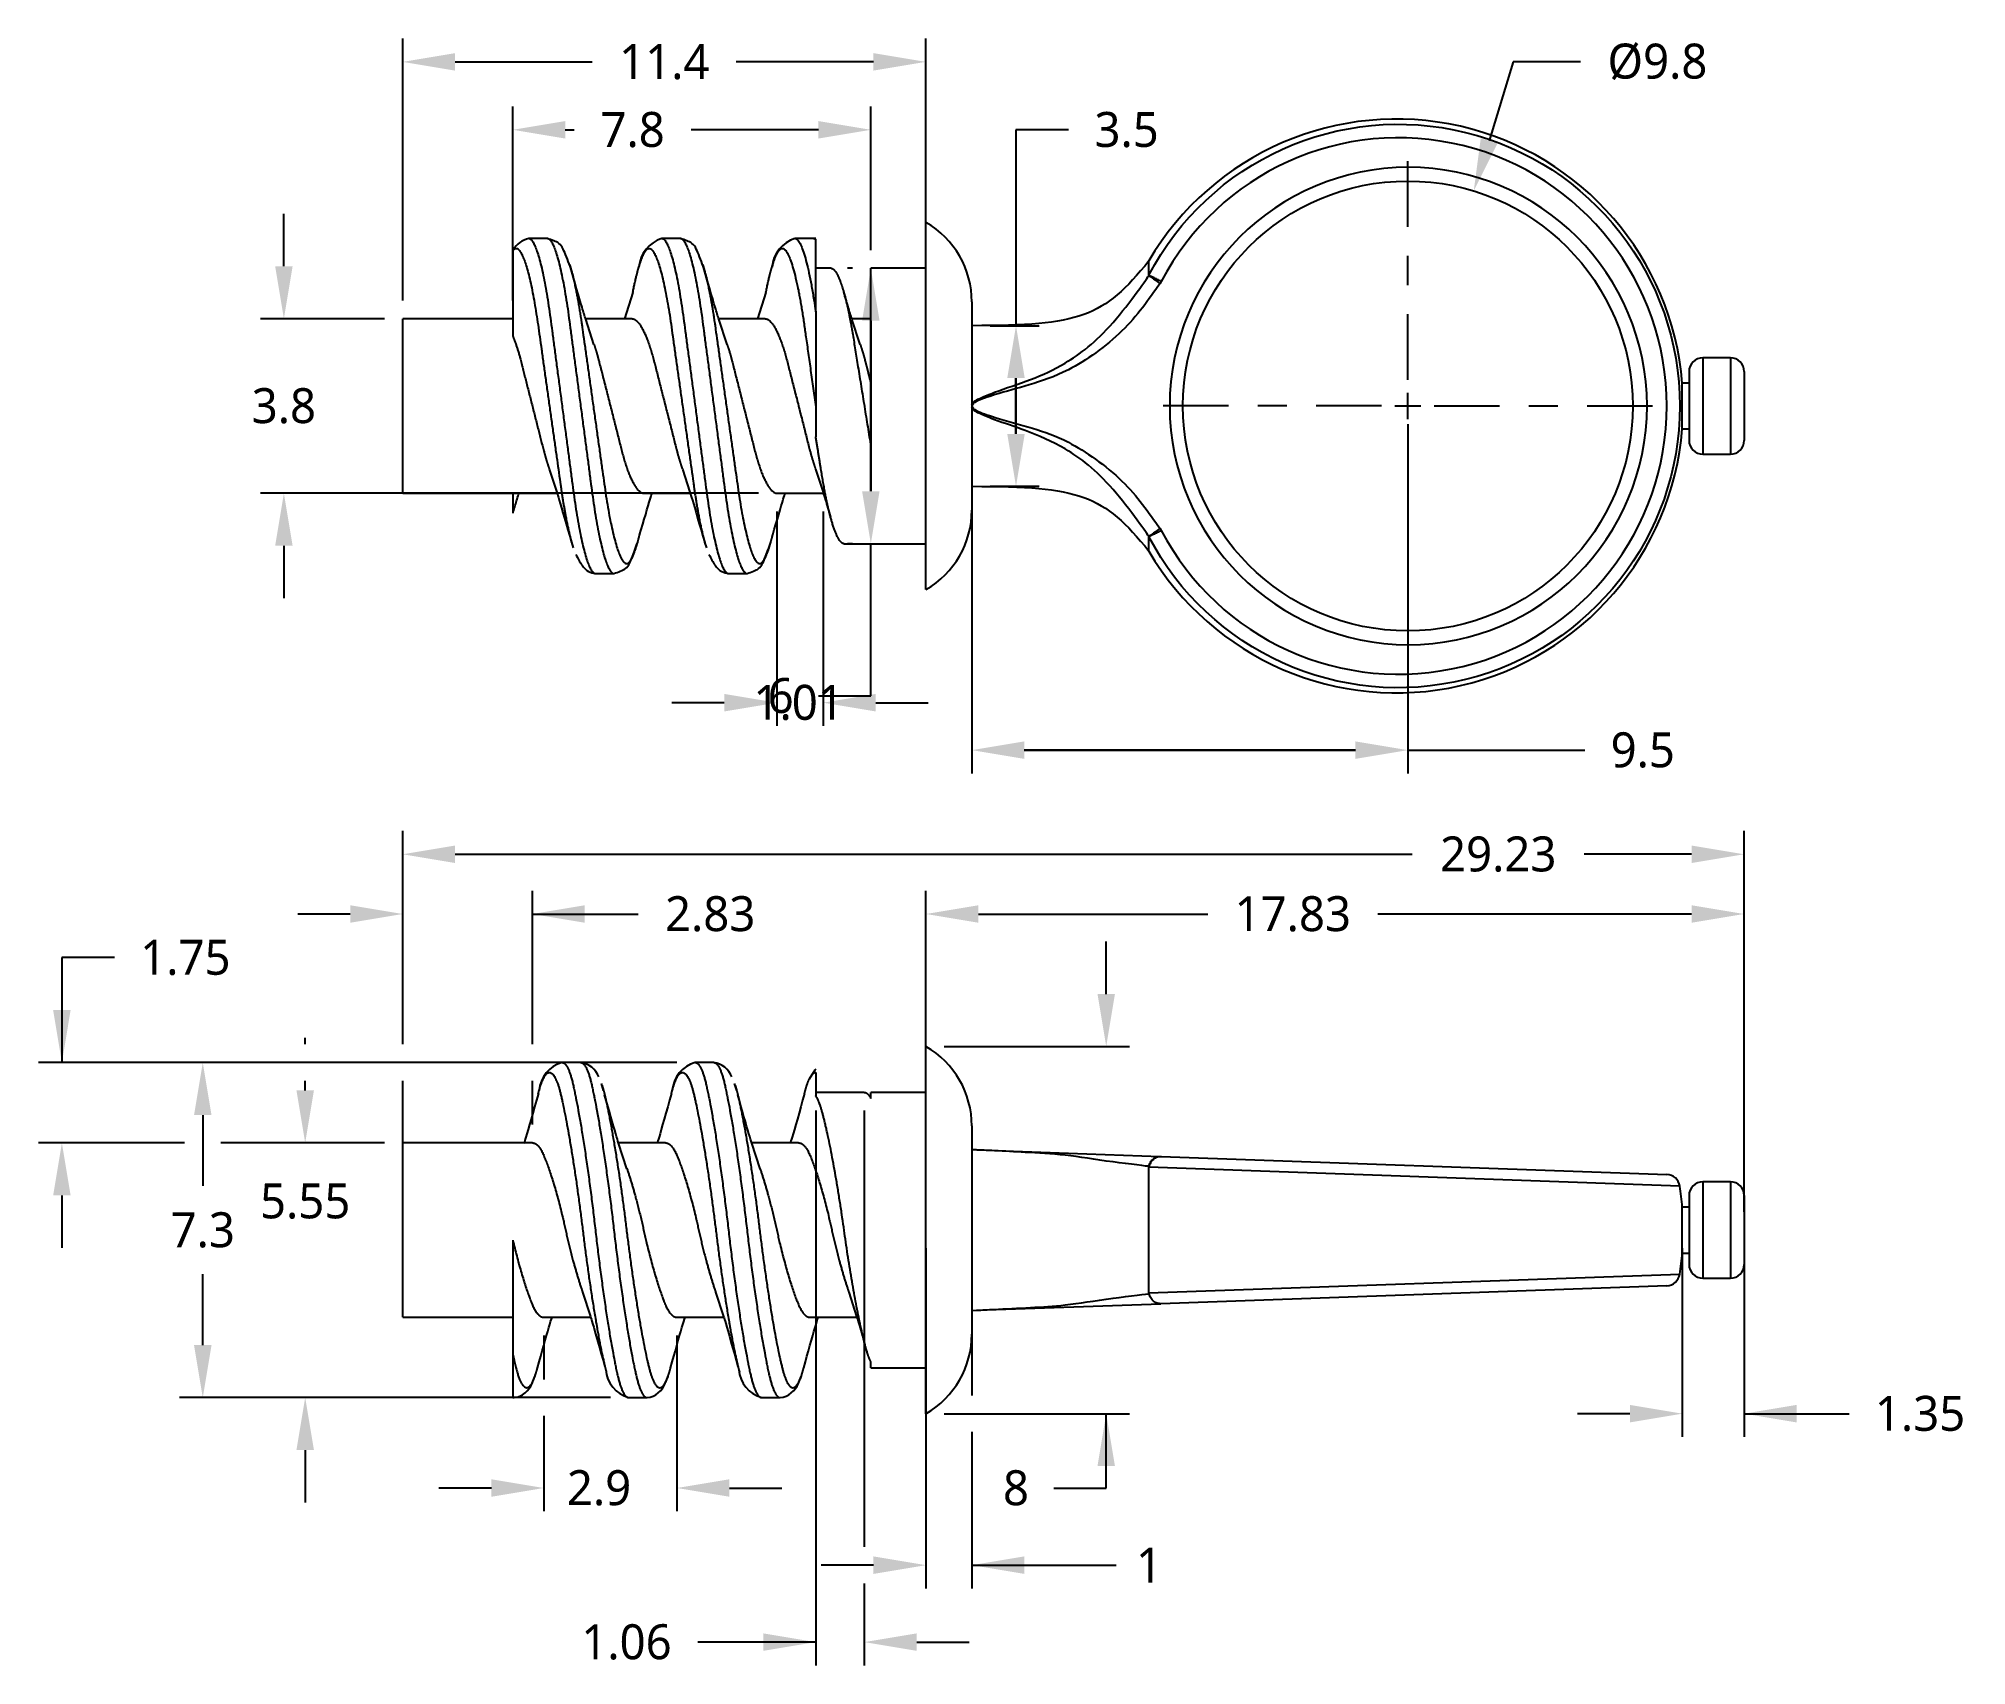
# Model space of a CAD drawing. Extents: x 0.67 to 7.28, y 2.37 to 7.95.
import ezdxf

# ---------------------------------------------------------------- set-up
doc = ezdxf.new("R2010")
doc.units = 0
doc.header["$LTSCALE"] = 0.5
doc.header["$MEASUREMENT"] = 0
doc.header["$PDMODE"] = 33
doc.header["$PDSIZE"] = 0.03937
doc.linetypes.add('CENTER', pattern=[0.72, 0.45, -0.09, 0.09, -0.09])
doc.layers.get('DEFPOINTS').update_dxf_attribs({"linetype": 'CONTINUOUS'})
for name, color, linetype in [('ANNOTATION_TEXT', 7, 'CONTINUOUS'), ('CENTERMARKS', 7, 'CONTINUOUS'), ('TANGENT_LINES', 7, 'CONTINUOUS'), ('VISIBLE', 7, 'CONTINUOUS')]:
    doc.layers.add(name, color=color, linetype=linetype)
doc.styles.add('ONSHAPE-STANDARD-DIMENSION', font='')
doc.styles.get('ONSHAPE-STANDARD-DIMENSION').set_extended_font_data('Noto Sans')
doc.dimstyles.new('ONSHAPE-STANDARD$0', dxfattribs={"dimtxt": 0.12, "dimasz": 0.18, "dimexe": 0.08, "dimexo": 0.0625, "dimgap": 0.09, "dimtad": 0, "dimtih": 1, "dimtoh": 1, "dimlfac": 25.4, "dimzin": 11, "dimtxsty": 'ONSHAPE-STANDARD-DIMENSION', "dimcen": 0.09, "dimclrd": 7, "dimclre": 7, "dimclrt": 7, "dimadec": 1, "dimazin": 3, "dimtfac": 1, "dimtofl": 0, "dimtmove": 0, "dimatfit": 3, "dimtolj": 1, "dimtzin": 11})
doc.dimstyles.new('ONSHAPE-STANDARD$3', dxfattribs={"dimtxt": 0.12, "dimasz": 0.18, "dimexe": 0.08, "dimexo": 0.0625, "dimgap": 0.09, "dimtad": 0, "dimtih": 1, "dimtoh": 1, "dimlfac": 25.4, "dimzin": 11, "dimtxsty": 'ONSHAPE-STANDARD-DIMENSION', "dimcen": 0, "dimclrd": 7, "dimclre": 7, "dimclrt": 7, "dimadec": 1, "dimazin": 3, "dimtfac": 1, "dimtofl": 0, "dimtmove": 0, "dimatfit": 3, "dimtolj": 1, "dimtzin": 11})

msp = doc.modelspace()

# ---------------------------------------------------------------- blocks, each defined once
blk = doc.blocks.new('*D1')
at = {"layer": 'ANNOTATION_TEXT', "color": 7}
for p, q in [((4.2026, 7.6367), (4.0226, 7.6367)), ((4.0226, 7.6367), (4.0226, 6.9646)), ((3.9335, 6.9646), (4.1026, 6.9646)), ((4.0226, 6.5935), (4.0226, 6.7846)), ((4.0226, 6.7846), (4.0226, 6.5935)), ((3.9335, 6.4135), (4.1026, 6.4135))]:
    blk.add_line(p, q, dxfattribs=at)
for points in [[(4.0526, 6.7846), (3.9926, 6.7846), (4.0226, 6.9646)], [(3.9926, 6.5935), (4.0526, 6.5935), (4.0226, 6.4135)]]:
    blk.add_solid(points, dxfattribs=at)
at = {"layer": 'DEFPOINTS', "color": 0}
for p in [(3.871, 6.9646), (4.0226, 6.9646), (4.0226, 6.9646), (3.871, 6.4135)]:
    blk.add_point(p, dxfattribs=at)
at = {"layer": 'ANNOTATION_TEXT', "color": 7, "insert": (4.4022, 7.6367), "char_height": 0.12, "attachment_point": 5, "style": 'ONSHAPE-STANDARD-DIMENSION'}
blk.add_mtext('\\A1;3.5', dxfattribs=at)
blk = doc.blocks.new('*D2')
at = {"layer": 'ANNOTATION_TEXT', "color": 7}
for p, q in [((5.7289, 7.8697), (5.646, 7.5989)), ((5.9593, 7.8697), (5.7289, 7.8697))]:
    blk.add_line(p, q, dxfattribs=at)
blk.add_solid([(5.6173, 7.6077), (5.6746, 7.5901), (5.5932, 7.4268)], dxfattribs=at)
at = {"layer": 'DEFPOINTS', "color": 0}
for p in [(5.5932, 7.4268), (5.141, 5.9513)]:
    blk.add_point(p, dxfattribs=at)
at = {"layer": 'ANNOTATION_TEXT', "color": 7, "insert": (6.2235, 7.8697), "char_height": 0.12, "attachment_point": 5, "style": 'ONSHAPE-STANDARD-DIMENSION'}
blk.add_mtext('\\A1;%%c9.8', dxfattribs=at)
blk = doc.blocks.new('*D3')
at = {"layer": 'ANNOTATION_TEXT', "color": 7}
for p, q in [((1.5107, 7.1683), (1.5107, 7.3483)), ((1.8558, 6.9883), (1.4307, 6.9883)), ((3.1393, 6.3898), (1.4307, 6.3898)), ((1.5107, 6.2098), (1.5107, 6.0298))]:
    blk.add_line(p, q, dxfattribs=at)
for points in [[(1.4807, 7.1683), (1.5407, 7.1683), (1.5107, 6.9883)], [(1.5407, 6.2098), (1.4807, 6.2098), (1.5107, 6.3898)]]:
    blk.add_solid(points, dxfattribs=at)
at = {"layer": 'DEFPOINTS', "color": 0}
for p in [(1.9183, 6.9883), (1.5107, 6.3898), (1.5107, 6.3898), (3.2018, 6.3898)]:
    blk.add_point(p, dxfattribs=at)
at = {"layer": 'ANNOTATION_TEXT', "color": 7, "insert": (1.5107, 6.6891), "char_height": 0.12, "attachment_point": 5, "style": 'ONSHAPE-STANDARD-DIMENSION'}
blk.add_mtext('\\A1;3.8', dxfattribs=at)
blk = doc.blocks.new('*D4')
at = {"layer": 'ANNOTATION_TEXT', "color": 7}
for p, q in [((3.2018, 6.3273), (3.2018, 5.5912)), ((3.3613, 6.3273), (3.3613, 5.5912)), ((3.0218, 5.6712), (2.8418, 5.6712)), ((3.5413, 5.6712), (3.7213, 5.6712))]:
    blk.add_line(p, q, dxfattribs=at)
for points in [[(3.0218, 5.6412), (3.0218, 5.7012), (3.2018, 5.6712)], [(3.5413, 5.7012), (3.5413, 5.6412), (3.3613, 5.6712)]]:
    blk.add_solid(points, dxfattribs=at)
at = {"layer": 'DEFPOINTS', "color": 0}
for p in [(3.2018, 6.3898), (3.3613, 6.3898), (3.3613, 5.6712), (3.3613, 5.6712)]:
    blk.add_point(p, dxfattribs=at)
at = {"layer": 'ANNOTATION_TEXT', "color": 7, "insert": (3.277, 5.6712), "char_height": 0.12, "attachment_point": 5, "style": 'ONSHAPE-STANDARD-DIMENSION'}
blk.add_mtext('\\A1;1.01', dxfattribs=at)
blk = doc.blocks.new('*D5')
at = {"layer": 'ANNOTATION_TEXT', "color": 7}
for p, q in [((3.871, 6.6221), (3.871, 5.4284)), ((5.3671, 6.6266), (5.3671, 5.4284)), ((4.051, 5.5084), (5.1871, 5.5084)), ((5.1871, 5.5084), (4.051, 5.5084)), ((5.3671, 5.5084), (5.9739, 5.5084))]:
    blk.add_line(p, q, dxfattribs=at)
for points in [[(4.051, 5.5384), (4.051, 5.4784), (3.871, 5.5084)], [(5.1871, 5.4784), (5.1871, 5.5384), (5.3671, 5.5084)]]:
    blk.add_solid(points, dxfattribs=at)
at = {"layer": 'DEFPOINTS', "color": 0}
for p in [(3.871, 6.6846), (5.3671, 6.6891), (5.3671, 5.5084), (5.3671, 5.5084)]:
    blk.add_point(p, dxfattribs=at)
at = {"layer": 'ANNOTATION_TEXT', "color": 7, "insert": (6.1732, 5.5084), "char_height": 0.12, "attachment_point": 5, "style": 'ONSHAPE-STANDARD-DIMENSION'}
blk.add_mtext('\\A1;9.5', dxfattribs=at)
blk = doc.blocks.new('*D6')
at = {"layer": 'ANNOTATION_TEXT', "color": 7}
for p, q in [((2.2962, 7.0508), (2.2962, 7.7167)), ((3.5246, 7.224), (3.5246, 7.7167)), ((2.4762, 7.6367), (2.507, 7.6367)), ((3.3446, 7.6367), (2.9076, 7.6367))]:
    blk.add_line(p, q, dxfattribs=at)
for points in [[(2.4762, 7.6667), (2.4762, 7.6067), (2.2962, 7.6367)], [(3.3446, 7.6067), (3.3446, 7.6667), (3.5246, 7.6367)]]:
    blk.add_solid(points, dxfattribs=at)
at = {"layer": 'DEFPOINTS', "color": 0}
for p in [(2.2962, 7.6367), (2.2962, 7.6367), (3.5246, 7.1615), (2.2962, 6.9883)]:
    blk.add_point(p, dxfattribs=at)
at = {"layer": 'ANNOTATION_TEXT', "color": 7, "insert": (2.7073, 7.6367), "char_height": 0.12, "attachment_point": 5, "style": 'ONSHAPE-STANDARD-DIMENSION'}
blk.add_mtext('\\A1;7.8', dxfattribs=at)
blk = doc.blocks.new('*D7')
at = {"layer": 'ANNOTATION_TEXT', "color": 7}
for p, q in [((3.4621, 7.1615), (3.4446, 7.1615)), ((3.5246, 6.9815), (3.5246, 6.3966)), ((3.5246, 6.3966), (3.5246, 6.9815)), ((3.4621, 6.2166), (3.4446, 6.2166)), ((3.5246, 5.6949), (3.5246, 6.2166)), ((3.3446, 5.6949), (3.5246, 5.6949))]:
    blk.add_line(p, q, dxfattribs=at)
for points in [[(3.5546, 6.9815), (3.4946, 6.9815), (3.5246, 7.1615)], [(3.4946, 6.3966), (3.5546, 6.3966), (3.5246, 6.2166)]]:
    blk.add_solid(points, dxfattribs=at)
at = {"layer": 'DEFPOINTS', "color": 0}
for p in [(3.5246, 7.1615), (3.5246, 6.2166), (3.5246, 6.2166), (3.5246, 6.2166)]:
    blk.add_point(p, dxfattribs=at)
at = {"layer": 'ANNOTATION_TEXT', "color": 7, "insert": (3.2153, 5.6949), "char_height": 0.12, "attachment_point": 5, "style": 'ONSHAPE-STANDARD-DIMENSION'}
blk.add_mtext('\\A1;6', dxfattribs=at)
blk = doc.blocks.new('*D8')
at = {"layer": 'ANNOTATION_TEXT', "color": 7}
for p, q in [((2.8594, 4.4366), (1.1524, 4.4366)), ((1.2324, 4.2566), (1.2324, 4.0136)), ((1.2324, 3.467), (1.2324, 3.71)), ((2.631, 3.287), (1.1524, 3.287))]:
    blk.add_line(p, q, dxfattribs=at)
for points in [[(1.2624, 4.2566), (1.2024, 4.2566), (1.2324, 4.4366)], [(1.2024, 3.467), (1.2624, 3.467), (1.2324, 3.287)]]:
    blk.add_solid(points, dxfattribs=at)
at = {"layer": 'DEFPOINTS', "color": 0}
for p in [(2.9219, 4.4366), (1.2324, 3.287), (1.2324, 3.287), (2.6935, 3.287)]:
    blk.add_point(p, dxfattribs=at)
at = {"layer": 'ANNOTATION_TEXT', "color": 7, "insert": (1.2324, 3.8618), "char_height": 0.12, "attachment_point": 5, "style": 'ONSHAPE-STANDARD-DIMENSION'}
blk.add_mtext('\\A1;7.3', dxfattribs=at)
blk = doc.blocks.new('*D9')
at = {"layer": 'ANNOTATION_TEXT', "color": 7}
for p, q in [((2.4025, 3.5001), (2.4025, 3.3495)), ((2.8592, 3.5001), (2.8592, 2.8969)), ((2.4025, 3.2245), (2.4025, 2.8969)), ((2.2225, 2.9769), (2.0425, 2.9769)), ((3.0392, 2.9769), (3.2192, 2.9769))]:
    blk.add_line(p, q, dxfattribs=at)
for points in [[(2.2225, 2.9469), (2.2225, 3.0069), (2.4025, 2.9769)], [(3.0392, 3.0069), (3.0392, 2.9469), (2.8592, 2.9769)]]:
    blk.add_solid(points, dxfattribs=at)
at = {"layer": 'DEFPOINTS', "color": 0}
for p in [(2.4025, 3.5626), (2.8592, 3.5626), (2.8592, 2.9769), (2.8592, 2.9769)]:
    blk.add_point(p, dxfattribs=at)
at = {"layer": 'ANNOTATION_TEXT', "color": 7, "insert": (2.5921, 2.9769), "char_height": 0.12, "attachment_point": 5, "style": 'ONSHAPE-STANDARD-DIMENSION'}
blk.add_mtext('\\A1;2.9', dxfattribs=at)
blk = doc.blocks.new('*D10')
at = {"layer": 'ANNOTATION_TEXT', "color": 7}
for p, q in [((1.9183, 4.4991), (1.9183, 5.0262)), ((2.3632, 4.4991), (2.3632, 5.0262)), ((1.7383, 4.9462), (1.5583, 4.9462)), ((2.3632, 4.9462), (2.7262, 4.9462)), ((2.5432, 4.9462), (2.7232, 4.9462)), ((1.9183, 4.2235), (1.9183, 4.3741)), ((2.3632, 4.2235), (2.3632, 4.3741))]:
    blk.add_line(p, q, dxfattribs=at)
for points in [[(1.7383, 4.9162), (1.7383, 4.9762), (1.9183, 4.9462)], [(2.5432, 4.9762), (2.5432, 4.9162), (2.3632, 4.9462)]]:
    blk.add_solid(points, dxfattribs=at)
at = {"layer": 'DEFPOINTS', "color": 0}
for p in [(1.9183, 4.9462), (1.9183, 4.9462), (1.9183, 4.161), (2.3632, 4.161)]:
    blk.add_point(p, dxfattribs=at)
at = {"layer": 'ANNOTATION_TEXT', "color": 7, "insert": (2.9734, 4.9462), "char_height": 0.12, "attachment_point": 5, "style": 'ONSHAPE-STANDARD-DIMENSION'}
blk.add_mtext('\\A1;2.83', dxfattribs=at)
blk = doc.blocks.new('*D11')
at = {"layer": 'ANNOTATION_TEXT', "color": 7}
for p, q in [((6.3088, 3.7993), (6.3088, 3.1519)), ((6.5208, 3.7993), (6.5208, 3.1519)), ((6.1288, 3.2319), (5.9488, 3.2319)), ((6.5208, 3.2319), (6.8808, 3.2319)), ((6.7008, 3.2319), (6.8808, 3.2319))]:
    blk.add_line(p, q, dxfattribs=at)
for points in [[(6.1288, 3.2019), (6.1288, 3.2619), (6.3088, 3.2319)], [(6.7008, 3.2619), (6.7008, 3.2019), (6.5208, 3.2319)]]:
    blk.add_solid(points, dxfattribs=at)
at = {"layer": 'DEFPOINTS', "color": 0}
for p in [(6.3088, 3.8618), (6.5208, 3.8618), (6.5208, 3.2319), (6.5208, 3.2319)]:
    blk.add_point(p, dxfattribs=at)
at = {"layer": 'ANNOTATION_TEXT', "color": 7, "insert": (7.1246, 3.2319), "char_height": 0.12, "attachment_point": 5, "style": 'ONSHAPE-STANDARD-DIMENSION'}
blk.add_mtext('\\A1;1.35', dxfattribs=at)
blk = doc.blocks.new('*D12')
at = {"layer": 'ANNOTATION_TEXT', "color": 7}
for p, q in [((3.7136, 3.9243), (3.7136, 5.0262)), ((6.5208, 3.9243), (6.5208, 5.0262)), ((3.8936, 4.9462), (4.6807, 4.9462)), ((6.3408, 4.9462), (5.2641, 4.9462))]:
    blk.add_line(p, q, dxfattribs=at)
for points in [[(3.8936, 4.9762), (3.8936, 4.9162), (3.7136, 4.9462)], [(6.3408, 4.9162), (6.3408, 4.9762), (6.5208, 4.9462)]]:
    blk.add_solid(points, dxfattribs=at)
at = {"layer": 'DEFPOINTS', "color": 0}
for p in [(3.7136, 4.9462), (3.7136, 4.9462), (3.7136, 3.8618), (6.5208, 3.8618)]:
    blk.add_point(p, dxfattribs=at)
at = {"layer": 'ANNOTATION_TEXT', "color": 7, "insert": (4.9724, 4.9462), "char_height": 0.12, "attachment_point": 5, "style": 'ONSHAPE-STANDARD-DIMENSION'}
blk.add_mtext('\\A1;17.83', dxfattribs=at)
blk = doc.blocks.new('*D13')
at = {"layer": 'ANNOTATION_TEXT', "color": 7}
for p, q in [((1.9183, 4.4991), (1.9183, 5.2311)), ((6.5208, 3.9243), (6.5208, 5.2311)), ((2.0983, 5.1511), (5.3821, 5.1511)), ((6.3408, 5.1511), (5.9724, 5.1511)), ((1.9183, 3.9243), (1.9183, 4.3741))]:
    blk.add_line(p, q, dxfattribs=at)
for points in [[(2.0983, 5.1811), (2.0983, 5.1211), (1.9183, 5.1511)], [(6.3408, 5.1211), (6.3408, 5.1811), (6.5208, 5.1511)]]:
    blk.add_solid(points, dxfattribs=at)
at = {"layer": 'DEFPOINTS', "color": 0}
for p in [(6.5208, 5.1511), (6.5208, 5.1511), (1.9183, 3.8618), (6.5208, 3.8618)]:
    blk.add_point(p, dxfattribs=at)
at = {"layer": 'ANNOTATION_TEXT', "color": 7, "insert": (5.6773, 5.1511), "char_height": 0.12, "attachment_point": 5, "style": 'ONSHAPE-STANDARD-DIMENSION'}
blk.add_mtext('\\A1;29.23', dxfattribs=at)
blk = doc.blocks.new('*D14')
at = {"layer": 'ANNOTATION_TEXT', "color": 7}
for p, q in [((4.3322, 4.6717), (4.3322, 4.8517)), ((3.7761, 4.4917), (4.4122, 4.4917)), ((3.7761, 3.2319), (4.4122, 3.2319)), ((4.3322, 2.9769), (4.3322, 3.2319)), ((4.1522, 2.9769), (4.3322, 2.9769))]:
    blk.add_line(p, q, dxfattribs=at)
for points in [[(4.3022, 4.6717), (4.3622, 4.6717), (4.3322, 4.4917)], [(4.3622, 3.0519), (4.3022, 3.0519), (4.3322, 3.2319)]]:
    blk.add_solid(points, dxfattribs=at)
at = {"layer": 'DEFPOINTS', "color": 0}
for p in [(3.7136, 4.4917), (3.7136, 3.2319), (4.3322, 3.2319), (4.3322, 3.2319)]:
    blk.add_point(p, dxfattribs=at)
at = {"layer": 'ANNOTATION_TEXT', "color": 7, "insert": (4.0226, 2.9769), "char_height": 0.12, "attachment_point": 5, "style": 'ONSHAPE-STANDARD-DIMENSION'}
blk.add_mtext('\\A1;8', dxfattribs=at)
blk = doc.blocks.new('*D15')
at = {"layer": 'ANNOTATION_TEXT', "color": 7}
for p, q in [((3.7136, 3.7993), (3.7136, 2.6322)), ((3.871, 3.7993), (3.871, 3.2944)), ((3.871, 3.1694), (3.871, 2.6322)), ((3.5336, 2.7122), (3.3536, 2.7122)), ((3.871, 2.7122), (4.3668, 2.7122)), ((4.051, 2.7122), (4.231, 2.7122))]:
    blk.add_line(p, q, dxfattribs=at)
for points in [[(3.5336, 2.6822), (3.5336, 2.7422), (3.7136, 2.7122)], [(4.051, 2.7422), (4.051, 2.6822), (3.871, 2.7122)]]:
    blk.add_solid(points, dxfattribs=at)
at = {"layer": 'DEFPOINTS', "color": 0}
for p in [(3.7136, 3.8618), (3.871, 3.8618), (3.871, 2.7122), (3.871, 2.7122)]:
    blk.add_point(p, dxfattribs=at)
at = {"layer": 'ANNOTATION_TEXT', "color": 7, "insert": (4.4791, 2.7122), "char_height": 0.12, "attachment_point": 5, "style": 'ONSHAPE-STANDARD-DIMENSION'}
blk.add_mtext('\\A1;1', dxfattribs=at)
blk = doc.blocks.new('*D16')
at = {"layer": 'ANNOTATION_TEXT', "color": 7}
for p, q in [((3.3356, 4.2717), (3.3356, 2.3682)), ((3.5022, 4.2717), (3.5022, 2.7747)), ((3.5022, 2.6497), (3.5022, 2.3682)), ((3.3356, 2.4482), (2.931, 2.4482)), ((3.1556, 2.4482), (2.9756, 2.4482)), ((3.6822, 2.4482), (3.8622, 2.4482))]:
    blk.add_line(p, q, dxfattribs=at)
for points in [[(3.1556, 2.4182), (3.1556, 2.4782), (3.3356, 2.4482)], [(3.6822, 2.4782), (3.6822, 2.4182), (3.5022, 2.4482)]]:
    blk.add_solid(points, dxfattribs=at)
at = {"layer": 'DEFPOINTS', "color": 0}
for p in [(3.3356, 4.3342), (3.5022, 4.3342), (3.5022, 2.4482), (3.5022, 2.4482)]:
    blk.add_point(p, dxfattribs=at)
at = {"layer": 'ANNOTATION_TEXT', "color": 7, "insert": (2.6863, 2.4482), "char_height": 0.12, "attachment_point": 5, "style": 'ONSHAPE-STANDARD-DIMENSION'}
blk.add_mtext('\\A1;1.06', dxfattribs=at)
blk = doc.blocks.new('*D17')
at = {"layer": 'ANNOTATION_TEXT', "color": 7}
for p, q in [((1.9183, 7.0508), (1.9183, 7.9497)), ((3.7136, 7.224), (3.7136, 7.9497)), ((2.0983, 7.8697), (2.569, 7.8697)), ((3.5336, 7.8697), (3.0628, 7.8697))]:
    blk.add_line(p, q, dxfattribs=at)
for points in [[(2.0983, 7.8997), (2.0983, 7.8397), (1.9183, 7.8697)], [(3.5336, 7.8397), (3.5336, 7.8997), (3.7136, 7.8697)]]:
    blk.add_solid(points, dxfattribs=at)
at = {"layer": 'DEFPOINTS', "color": 0}
for p in [(3.7136, 7.8697), (3.7136, 7.8697), (3.7136, 7.1615), (1.9183, 6.9883)]:
    blk.add_point(p, dxfattribs=at)
at = {"layer": 'ANNOTATION_TEXT', "color": 7, "insert": (2.8159, 7.8697), "char_height": 0.12, "attachment_point": 5, "style": 'ONSHAPE-STANDARD-DIMENSION'}
blk.add_mtext('\\A1;11.4', dxfattribs=at)
blk = doc.blocks.new('*D18')
at = {"layer": 'ANNOTATION_TEXT', "color": 7}
for p, q in [((1.5838, 4.4991), (1.5838, 4.521)), ((1.5838, 4.341), (1.5838, 4.3741)), ((1.8558, 4.161), (1.5038, 4.161)), ((2.238, 3.287), (1.5038, 3.287)), ((1.5838, 3.107), (1.5838, 2.927))]:
    blk.add_line(p, q, dxfattribs=at)
for points in [[(1.5538, 4.341), (1.6138, 4.341), (1.5838, 4.161)], [(1.6138, 3.107), (1.5538, 3.107), (1.5838, 3.287)]]:
    blk.add_solid(points, dxfattribs=at)
at = {"layer": 'DEFPOINTS', "color": 0}
for p in [(1.9183, 4.161), (1.5838, 3.287), (1.5838, 3.287), (2.3005, 3.287)]:
    blk.add_point(p, dxfattribs=at)
at = {"layer": 'ANNOTATION_TEXT', "color": 7, "insert": (1.5838, 3.9608), "char_height": 0.12, "attachment_point": 5, "style": 'ONSHAPE-STANDARD-DIMENSION'}
blk.add_mtext('\\A1;5.55', dxfattribs=at)
blk = doc.blocks.new('*D19')
at = {"layer": 'ANNOTATION_TEXT', "color": 7}
for p, q in [((0.929, 4.7966), (0.749, 4.7966)), ((0.749, 4.7966), (0.749, 4.4366)), ((2.4664, 4.4366), (0.669, 4.4366)), ((1.1699, 4.161), (0.669, 4.161)), ((1.8558, 4.161), (1.2949, 4.161)), ((0.749, 3.981), (0.749, 3.801))]:
    blk.add_line(p, q, dxfattribs=at)
for points in [[(0.719, 4.6166), (0.779, 4.6166), (0.749, 4.4366)], [(0.779, 3.981), (0.719, 3.981), (0.749, 4.161)]]:
    blk.add_solid(points, dxfattribs=at)
at = {"layer": 'DEFPOINTS', "color": 0}
for p in [(0.749, 4.4366), (0.749, 4.4366), (2.5289, 4.4366), (1.9183, 4.161)]:
    blk.add_point(p, dxfattribs=at)
at = {"layer": 'ANNOTATION_TEXT', "color": 7, "insert": (1.1728, 4.7966), "char_height": 0.12, "attachment_point": 5, "style": 'ONSHAPE-STANDARD-DIMENSION'}
blk.add_mtext('\\A1;1.75', dxfattribs=at)

# ---------------------------------------------------------------- dimensions: what is measured, and where the dimension line sits
at = {"layer": 'ANNOTATION_TEXT'}
dim = msp.add_linear_dim(base=(3.7136, 7.8697), p1=(1.9183, 6.9883, -0.1893), p2=(3.7136, 7.1615, -0.1893), dimstyle='ONSHAPE-STANDARD$0', override={"dimlfac": 6.35, "dimpost": ''}, dxfattribs=at)
dim.commit()
dim.dimension.update_dxf_attribs({"geometry": '*D17', "text_midpoint": (2.8159, 7.8697)})
dim = msp.add_diameter_dim_2p(p1=(5.141, 5.9513, -0.4649), p2=(5.5932, 7.4268, -0.4649), dimstyle='ONSHAPE-STANDARD$3', override={"dimlfac": 6.35, "dimpost": '%%c<>', "dimtofl": 0, "dimtmove": 0, "dimatfit": 3}, dxfattribs=at)
dim.commit()
dim.dimension.update_dxf_attribs({"geometry": '*D2', "text_midpoint": (6.2235, 7.8697), "dimtype": 163})
for base, p1, p2, picture, middle in [((2.2962, 7.6367), (3.5246, 7.1615, -0.1893), (2.2962, 6.9883, -0.1893), '*D6', (2.7073, 7.6367)), ((5.3671, 5.5084), (3.871, 6.6846, -0.1893), (5.3671, 6.6891, -0.4649), '*D5', (6.1732, 5.5084)), ((3.3613, 5.6712), (3.2018, 6.3898, -0.1893), (3.3613, 6.3898, -0.1893), '*D4', (3.277, 5.6712)), ((6.5208, 5.1511), (1.9183, 3.8618, -0.0294), (6.5208, 3.8618, -0.0294), '*D13', (5.6773, 5.1511)), ((1.9183, 4.9462), (2.3632, 4.161, -0.0294), (1.9183, 4.161, -0.0294), '*D10', (2.9734, 4.9462)), ((3.7136, 4.9462), (6.5208, 3.8618, -0.0294), (3.7136, 3.8618, -0.0294), '*D12', (4.9724, 4.9462)), ((3.5022, 2.4482), (3.3356, 4.3342, -0.0294), (3.5022, 4.3342, -0.0294), '*D16', (2.6863, 2.4482)), ((3.871, 2.7122), (3.7136, 3.8618, -0.0294), (3.871, 3.8618, -0.0294), '*D15', (4.4791, 2.7122)), ((6.5208, 3.2319), (6.3088, 3.8618, -0.0294), (6.5208, 3.8618, -0.0294), '*D11', (7.1246, 3.2319)), ((2.8592, 2.9769), (2.4025, 3.5626, -0.0294), (2.8592, 3.5626, -0.0294), '*D9', (2.5921, 2.9769))]:
    dim = msp.add_linear_dim(base=base, p1=p1, p2=p2, dimstyle='ONSHAPE-STANDARD$0', override={"dimlfac": 6.35, "dimpost": ''}, dxfattribs=at)
    dim.commit()
    dim.dimension.update_dxf_attribs({"geometry": picture, "text_midpoint": middle, "dimtype": 160})
for base, p1, p2, picture, middle in [((4.0226, 6.9646), (3.871, 6.4135, -0.1893), (3.871, 6.9646, -0.1893), '*D1', (4.4022, 7.6367)), ((1.5107, 6.3898), (1.9183, 6.9883, -0.1893), (3.2018, 6.3898, -0.1893), '*D3', (1.5107, 6.6891)), ((3.5246, 6.2166), (3.5246, 7.1615, -0.1893), (3.5246, 6.2166, -0.1893), '*D7', (3.2153, 5.6949)), ((0.749, 4.4366), (1.9183, 4.161, -0.0294), (2.5289, 4.4366, -0.0294), '*D19', (1.1728, 4.7966)), ((4.3322, 3.2319), (3.7136, 4.4917, -0.0294), (3.7136, 3.2319, -0.0294), '*D14', (4.0226, 2.9769)), ((1.5838, 3.287), (1.9183, 4.161, -0.0294), (2.3005, 3.287, -0.0294), '*D18', (1.5838, 3.9608)), ((1.2324, 3.287), (2.9219, 4.4366, -0.0294), (2.6935, 3.287, -0.0294), '*D8', (1.2324, 3.8618))]:
    dim = msp.add_linear_dim(base=base, p1=p1, p2=p2, angle=90, dimstyle='ONSHAPE-STANDARD$0', override={"dimlfac": 6.35, "dimpost": ''}, dxfattribs=at)
    dim.commit()
    dim.dimension.update_dxf_attribs({"geometry": picture, "text_midpoint": middle, "dimtype": 160})

# ---------------------------------------------------------------- linework, layer by layer
at = {"layer": 'CENTERMARKS', "linetype": 'CENTER'}
for p, q in [((5.3671, 6.7791), (5.3671, 7.5507)), ((5.2771, 6.6891), (4.5055, 6.6891)), ((5.4571, 6.6891), (6.2288, 6.6891)), ((5.3671, 6.5991), (5.3671, 5.8274))]:
    msp.add_line(p, q, dxfattribs=at)
at = {"layer": 'CENTERMARKS', "linetype": 'CONTINUOUS'}
for p, q in [((5.3221, 6.6891), (5.4121, 6.6891)), ((5.3671, 6.6441), (5.3671, 6.7341))]:
    msp.add_line(p, q, dxfattribs=at)
at = {"layer": 'TANGENT_LINES'}
for p, q in [((4.521, 7.1161), (4.517, 7.1095)), ((6.3791, 6.8544), (6.3791, 6.5237)), ((6.4736, 6.8544), (6.4736, 6.5237)), ((4.517, 6.2686), (4.521, 6.2621)), ((4.521, 4.1143), (4.5118, 4.1135)), ((6.3003, 4.0128), (4.4786, 4.0775)), ((6.3791, 4.0271), (6.3791, 3.6964)), ((6.4736, 4.0271), (6.4736, 3.6964)), ((4.4786, 3.6461), (6.3003, 3.7108)), ((4.4786, 3.6433), (4.4789, 3.6433)), ((3.871, 3.5862), (3.8876, 3.587))]:
    msp.add_line(p, q, dxfattribs=at)
msp.add_ellipse((5.3357, 6.6891), major_axis=(0, 0.9202), ratio=0.999371, start_param=8.336502, end_param=13.654647, dxfattribs=at)
at = {"layer": 'TANGENT_LINES', "extrusion": (0, 0, -1)}
msp.add_ellipse((5.3688, 6.6891), major_axis=(-0.8189, 0), ratio=1, start_param=6.283185307179586, end_param=12.56637061435917, dxfattribs=at)
at = {"layer": 'TANGENT_LINES'}
for points, weights, knots in [([(2.2962, 7.2223), (2.3022, 7.2298), (2.3076, 7.2298), (2.3457, 7.2298), (2.3838, 6.9594), (2.4218, 6.6891), (2.4599, 6.4187), (2.4746, 6.314), (2.4916, 6.2451), (2.4945, 6.2332), (2.4974, 6.2226)], [0.96351017681, 0.978211633781, 1, 0.866025403784, 1, 0.866025403784, 1, 0.943494333625, 0.934652783025, 0.93314678853, 0.933023664293], [0.19457898, 0.19457898, 0.19457898, 0.2, 0.2, 0.23333333, 0.23333333, 0.26666667, 0.26666667, 0.28072547, 0.28072547, 0.28312012, 0.28312012, 0.28312012]), ([(2.3509, 7.2639), (2.351, 7.2639), (2.351, 7.2639), (2.3891, 7.2639), (2.4271, 6.9765), (2.4652, 6.6891), (2.5032, 6.4017), (2.5413, 6.1143), (2.5794, 6.1143)], [0.999702167794, 0.999850918004, 1, 0.866025403784, 1, 0.866025403784, 1, 0.866025403784, 1], [0.1999629, 0.1999629, 0.1999629, 0.2, 0.2, 0.2333333, 0.2333333, 0.2666667, 0.2666667, 0.3, 0.3, 0.3]), ([(2.4147, 7.2639), (2.4528, 7.2637), (2.4908, 6.9765), (2.5289, 6.6891), (2.5669, 6.4017), (2.605, 6.1143), (2.643, 6.1143), (2.6431, 6.1143), (2.6431, 6.1143)], [0.99987838123, 0.866086240795, 1, 0.866025403784, 1, 0.866025403784, 1, 0.99993916299, 0.99987838123], [0.2000151, 0.2000151, 0.2000151, 0.2333333, 0.2333333, 0.2666667, 0.2666667, 0.3, 0.3, 0.3000151, 0.3000151, 0.3000151]), ([(2.7295, 7.1685), (2.7482, 7.2298), (2.7643, 7.2298), (2.8024, 7.2298), (2.8405, 6.9594), (2.8785, 6.6891), (2.9166, 6.4187), (2.9313, 6.314), (2.9483, 6.2451), (2.9512, 6.2332), (2.9541, 6.2226)], [0.933441730668, 0.938373623314, 1, 0.866025403784, 1, 0.866025403784, 1, 0.943494333625, 0.934652783025, 0.93314678853, 0.933023664293], [0.38466715, 0.38466715, 0.38466715, 0.4, 0.4, 0.43333333, 0.43333333, 0.46666667, 0.46666667, 0.48072547, 0.48072547, 0.48312012, 0.48312012, 0.48312012]), ([(2.8076, 7.2639), (2.8077, 7.2639), (2.8077, 7.2639), (2.8458, 7.2639), (2.8838, 6.9765), (2.9219, 6.6891), (2.9599, 6.4017), (2.998, 6.1143), (3.036, 6.1143)], [0.999702167794, 0.999850918004, 1, 0.866025403784, 1, 0.866025403784, 1, 0.866025403784, 1], [0.3999629, 0.3999629, 0.3999629, 0.4, 0.4, 0.4333333, 0.4333333, 0.4666667, 0.4666667, 0.5, 0.5, 0.5]), ([(2.8714, 7.2639), (2.9095, 7.2637), (2.9475, 6.9765), (2.9856, 6.6891), (3.0236, 6.4017), (3.0617, 6.1143), (3.0997, 6.1143), (3.0998, 6.1143), (3.0998, 6.1143)], [0.99987838123, 0.866086240795, 1, 0.866025403784, 1, 0.866025403784, 1, 0.99993916299, 0.99987838123], [0.4000151, 0.4000151, 0.4000151, 0.4333333, 0.4333333, 0.4666667, 0.4666667, 0.5, 0.5, 0.5000151, 0.5000151, 0.5000151]), ([(3.1862, 7.1685), (3.2049, 7.2298), (3.221, 7.2298), (3.2591, 7.2298), (3.2971, 6.9594), (3.315, 6.8326), (3.3356, 6.6862)], [0.933441730668, 0.938373623314, 1, 0.866025403784, 1, 0.932347871317, 0.933019300153], [0.58466715, 0.58466715, 0.58466715, 0.6, 0.6, 0.63333333, 0.63333333, 0.65016541, 0.65016541, 0.65016541]), ([(3.2643, 7.2639), (3.2644, 7.2639), (3.2644, 7.2639), (3.2993, 7.2639), (3.3356, 7.0119)], [0.999702167794, 0.999850918004, 1, 0.875690930878, 0.982063574595], [0.59996291, 0.59996291, 0.59996291, 0.6, 0.6, 0.63092852, 0.63092852, 0.63092852]), ([(2.4932, 7.1673), (2.4961, 7.1576), (2.4991, 7.1465), (2.5179, 7.0752), (2.5342, 6.9594), (2.5722, 6.6891), (2.6103, 6.4187), (2.6483, 6.1483), (2.6864, 6.1483), (2.7018, 6.1483), (2.7195, 6.2042)], [0.933355671429, 0.932666989811, 0.933361178449, 0.937844213353, 1, 0.866025403784, 1, 0.866025403784, 1, 0.941141021474, 0.933999001998], [0.21547411, 0.21547411, 0.21547411, 0.21786876, 0.21786876, 0.23333333, 0.23333333, 0.26666667, 0.26666667, 0.3, 0.3, 0.31464431, 0.31464431, 0.31464431]), ([(2.9499, 7.1673), (2.9528, 7.1576), (2.9558, 7.1465), (2.9746, 7.0752), (2.9909, 6.9594), (3.0289, 6.6891), (3.067, 6.4187), (3.105, 6.1483), (3.1431, 6.1483), (3.1585, 6.1483), (3.1762, 6.2042)], [0.933355671429, 0.932666989811, 0.933361178449, 0.937844213353, 1, 0.866025403784, 1, 0.866025403784, 1, 0.941141021474, 0.933999001998], [0.41547411, 0.41547411, 0.41547411, 0.41786876, 0.41786876, 0.43333333, 0.43333333, 0.46666667, 0.46666667, 0.5, 0.5, 0.51464431, 0.51464431, 0.51464431]), ([(2.4652, 4.4366), (2.4856, 4.4366), (2.5032, 4.3596), (2.5413, 4.1937), (2.5794, 3.8618), (2.6174, 3.5299), (2.6555, 3.364), (2.6731, 3.287), (2.6935, 3.287)], [0.933012701892, 0.933012701892, 1, 0.866025403784, 1, 0.866025403784, 1, 0.933012701892, 0.933012701892], [0.25, 0.25, 0.25, 0.26666667, 0.26666667, 0.3, 0.3, 0.33333333, 0.33333333, 0.35, 0.35, 0.35]), ([(2.5289, 4.4366), (2.5493, 4.4366), (2.5669, 4.3596), (2.605, 4.1937), (2.643, 3.8618), (2.6811, 3.5299), (2.7192, 3.364), (2.7368, 3.287), (2.7572, 3.287)], [0.933012701892, 0.933012701892, 1, 0.866025403784, 1, 0.866025403784, 1, 0.933012701892, 0.933012701892], [0.25, 0.25, 0.25, 0.26666667, 0.26666667, 0.3, 0.3, 0.33333333, 0.33333333, 0.35, 0.35, 0.35]), ([(2.9219, 4.4366), (2.9423, 4.4366), (2.9599, 4.3596), (2.998, 4.1937), (3.036, 3.8618), (3.0741, 3.5299), (3.1122, 3.364), (3.1298, 3.287), (3.1502, 3.287)], [0.933012701892, 0.933012701892, 1, 0.866025403784, 1, 0.866025403784, 1, 0.933012701892, 0.933012701892], [0.45, 0.45, 0.45, 0.46666667, 0.46666667, 0.5, 0.5, 0.53333333, 0.53333333, 0.55, 0.55, 0.55]), ([(2.9856, 4.4366), (3.006, 4.4366), (3.0236, 4.3596), (3.0617, 4.1937), (3.0997, 3.8618), (3.1378, 3.5299), (3.1759, 3.364), (3.1935, 3.287), (3.2139, 3.287)], [0.933012701892, 0.933012701892, 1, 0.866025403784, 1, 0.866025403784, 1, 0.933012701892, 0.933012701892], [0.45, 0.45, 0.45, 0.46666667, 0.46666667, 0.5, 0.5, 0.53333333, 0.53333333, 0.55, 0.55, 0.55]), ([(2.389, 4.3496), (2.4252, 4.4724), (2.4599, 4.3301), (2.4979, 4.174), (2.536, 3.8618), (2.5738, 3.5518), (2.6117, 3.3952)], [0.980961163796, 0.876338740399, 1, 0.866025403784, 1, 0.866834621144, 0.998391340758], [0.23589933, 0.23589933, 0.23589933, 0.26666667, 0.26666667, 0.3, 0.3, 0.333132, 0.333132, 0.333132]), ([(2.8457, 4.3496), (2.8819, 4.4724), (2.9166, 4.3301), (2.9546, 4.174), (2.9927, 3.8618), (3.0305, 3.5518), (3.0684, 3.3952)], [0.980961163796, 0.876338740399, 1, 0.866025403784, 1, 0.866834621144, 0.998391340758], [0.43589933, 0.43589933, 0.43589933, 0.46666667, 0.46666667, 0.5, 0.5, 0.533132, 0.533132, 0.533132]), ([(3.3024, 4.3496), (3.3088, 4.3714), (3.3157, 4.3844), (3.3255, 4.4029), (3.3356, 4.4025)], [0.980961163796, 0.960637835352, 0.948928707711, 0.932688637139, 0.933019300153], [0.63589933, 0.63589933, 0.63589933, 0.64187601, 0.64187601, 0.65016541, 0.65016541, 0.65016541]), ([(2.6117, 4.3241), (2.6493, 4.1662), (2.6864, 3.8618), (2.7245, 3.5496), (2.7625, 3.3935), (2.7957, 3.2573), (2.8309, 3.3659)], [0.994304059512, 0.868936634251, 1, 0.866025403784, 1, 0.881026331842, 0.973357405252], [0.26739099, 0.26739099, 0.26739099, 0.3, 0.3, 0.33333333, 0.33333333, 0.36293438, 0.36293438, 0.36293438]), ([(3.0684, 4.3241), (3.106, 4.1662), (3.1431, 3.8618), (3.1812, 3.5496), (3.2192, 3.3935), (3.2524, 3.2573), (3.2876, 3.3659)], [0.994304059512, 0.868936634251, 1, 0.866025403784, 1, 0.881026331842, 0.973357405252], [0.46739099, 0.46739099, 0.46739099, 0.5, 0.5, 0.53333333, 0.53333333, 0.56293438, 0.56293438, 0.56293438]), ([(2.2962, 3.4359), (2.3012, 3.4125), (2.3058, 3.3935), (2.3391, 3.2573), (2.3742, 3.3659)], [0.968140702058, 0.981521771343, 1, 0.881026331842, 0.973357405252], [0.12873589, 0.12873589, 0.12873589, 0.13333333, 0.13333333, 0.16293438, 0.16293438, 0.16293438])]:
    msp.add_rational_spline(points, weights, degree=2, knots=knots, dxfattribs=at)
for points, knots in [([(3.871, 6.6935), (3.871, 6.6935), (3.8711, 6.6935), (3.8751, 6.7013), (3.8881, 6.7115), (3.9543, 6.7399), (4.0761, 6.7787), (4.2, 6.8351), (4.3474, 6.9461), (4.4785, 7.136), (4.4786, 7.1362), (4.4786, 7.1362)], [0, 0, 0, 0, 0.001455, 0.040076, 0.099728, 0.223123, 0.394385, 0.566007, 0.785614, 0.998546, 1, 1, 1, 1]), ([(4.517, 7.1095), (4.4777, 7.0537), (4.3975, 6.9399), (4.2082, 6.806), (4.0719, 6.7619), (3.957, 6.7309), (3.8903, 6.7081), (3.8766, 6.6988), (3.8727, 6.6928), (3.8723, 6.6919), (3.8721, 6.6902), (3.8719, 6.6891)], [0, 0, 0, 0, 0.207484, 0.423722, 0.596387, 0.754159, 0.871531, 0.927004, 0.961787, 0.975788, 1, 1, 1, 1]), ([(4.521, 7.1161), (4.5162, 7.1186), (4.5069, 7.1234), (4.4943, 7.1299), (4.4844, 7.1349), (4.4803, 7.1368), (4.4786, 7.1376)], [0, 0, 0, 0, 0.294777, 0.573316, 0.816462, 1, 1, 1, 1]), ([(4.517, 7.1095), (4.5129, 7.1124), (4.5049, 7.1182), (4.4934, 7.1262), (4.4842, 7.1326), (4.4803, 7.1351), (4.4786, 7.1362)], [0, 0, 0, 0, 0.286133, 0.565717, 0.812286, 1, 1, 1, 1]), ([(4.4786, 6.2419), (4.4786, 6.2419), (4.4785, 6.2421), (4.3457, 6.4327), (4.2028, 6.5431), (4.0573, 6.6064), (3.9547, 6.6381), (3.8878, 6.6668), (3.8751, 6.6768), (3.8711, 6.6846), (3.871, 6.6846), (3.871, 6.6846)], [0, 0, 0, 0, 0.001456, 0.214599, 0.434424, 0.618376, 0.776655, 0.900173, 0.959884, 0.998544, 1, 1, 1, 1]), ([(3.8719, 6.6891), (3.8721, 6.688), (3.8723, 6.6862), (3.8727, 6.6853), (3.8766, 6.6793), (3.8904, 6.67), (3.9567, 6.6472), (4.0836, 6.6126), (4.2068, 6.5717), (4.3985, 6.4379), (4.478, 6.3243), (4.517, 6.2686)], [0, 0, 0, 0, 0.024204, 0.0382, 0.07297, 0.128425, 0.245756, 0.410935, 0.576425, 0.792588, 1, 1, 1, 1]), ([(4.4786, 6.2419), (4.4803, 6.243), (4.4842, 6.2455), (4.4934, 6.2519), (4.5049, 6.26), (4.5129, 6.2657), (4.517, 6.2686)], [0, 0, 0, 0, 0.187714, 0.434283, 0.713867, 1, 1, 1, 1]), ([(4.521, 6.2621), (4.5162, 6.2595), (4.5069, 6.2547), (4.4943, 6.2483), (4.4844, 6.2433), (4.4803, 6.2413), (4.4786, 6.2405)], [0, 0, 0, 0, 0.294777, 0.573316, 0.816462, 1, 1, 1, 1]), ([(3.9492, 4.1339), (3.9244, 4.135), (3.8887, 4.1366), (3.876, 4.1371), (3.8711, 4.1373), (3.871, 4.1373), (3.871, 4.1373)], [0, 0, 0, 0, 0.592599, 0.855944, 0.995679, 1, 1, 1, 1]), ([(4.4786, 4.0803), (4.4786, 4.0803), (4.4785, 4.0803), (4.3337, 4.0967), (4.1974, 4.1208), (4.0555, 4.1285), (3.983, 4.1322), (3.9492, 4.1339)], [0, 0, 0, 0, 0.001604, 0.243357, 0.522944, 0.777147, 1, 1, 1, 1]), ([(4.4786, 4.0803), (4.4801, 4.085), (4.4831, 4.0943), (4.4925, 4.1059), (4.5044, 4.1135), (4.5129, 4.1141), (4.517, 4.1145)], [0, 0, 0, 0, 0.257626, 0.515124, 0.763812, 1, 1, 1, 1]), ([(4.5118, 4.1135), (4.5103, 4.1132), (4.5063, 4.1123), (4.4929, 4.1049), (4.4834, 4.0929), (4.4802, 4.0826), (4.4786, 4.0775)], [0, 0, 0, 0, 0.162751, 0.436459, 0.715836, 1, 1, 1, 1]), ([(3.8876, 3.587), (3.9062, 3.5877), (3.951, 3.5897), (4.076, 3.5963), (4.1948, 3.603), (4.3351, 3.627), (4.4785, 3.6433), (4.4786, 3.6433), (4.4786, 3.6433)], [0, 0, 0, 0, 0.145456, 0.351375, 0.553573, 0.792251, 0.99863, 1, 1, 1, 1])]:
    msp.add_open_spline(points, degree=3, knots=knots, dxfattribs=at)
at = {"layer": 'VISIBLE'}
for p, q in [((3.7136, 6.0591), (3.7136, 7.319)), ((2.2962, 7.2223), (2.2962, 6.9282)), ((2.4147, 7.2639), (2.351, 7.2639)), ((2.8714, 7.2639), (2.8077, 7.2639)), ((3.3356, 7.2639), (3.2644, 7.2639)), ((3.3356, 7.0119), (3.3356, 7.2603)), ((2.4961, 7.1574), (2.4928, 7.1687)), ((2.9528, 7.1574), (2.9495, 7.1687)), ((3.388, 7.1615), (3.3356, 7.1615)), ((3.7136, 7.1615), (3.5246, 7.1615)), ((3.5246, 6.5501), (3.5246, 7.1615)), ((4.4786, 7.1376), (4.4786, 7.1867)), ((2.708, 7.0785), (2.679, 6.9877)), ((3.1646, 7.0785), (3.1357, 6.9877)), ((4.4786, 7.1362), (4.4786, 7.1376)), ((3.3356, 7.0119), (3.3356, 6.6862)), ((3.871, 7.0462), (3.871, 6.3319)), ((2.2962, 6.9883), (1.9183, 6.9883)), ((1.9183, 6.3898), (1.9183, 6.9883)), ((2.7057, 6.9883), (2.5464, 6.9883)), ((2.5745, 6.9005), (2.5464, 6.9864)), ((3.1624, 6.9883), (3.0031, 6.9883)), ((3.0312, 6.9005), (3.0031, 6.9864)), ((3.5246, 6.9883), (3.4598, 6.9883)), ((3.4879, 6.9005), (3.4598, 6.9864)), ((6.4736, 6.8544), (6.3791, 6.8544)), ((6.3318, 6.7678), (6.3088, 6.7678)), ((6.3088, 6.6103), (6.3088, 6.7678)), ((6.3318, 6.8072), (6.3318, 6.5709)), ((6.5208, 6.8072), (6.5208, 6.5709)), ((3.3356, 6.6862), (3.3356, 6.5836)), ((6.3088, 6.6103), (6.3318, 6.6103)), ((6.3791, 6.5237), (6.4736, 6.5237)), ((2.4214, 6.4724), (2.4472, 6.3932)), ((2.8781, 6.4724), (2.9039, 6.3932)), ((3.3348, 6.4724), (3.3606, 6.3932)), ((1.9183, 6.3898), (2.4479, 6.3898)), ((2.2962, 6.3918), (2.2962, 6.3209)), ((2.7451, 6.3898), (2.9046, 6.3898)), ((3.2018, 6.3898), (3.3613, 6.3898)), ((2.4977, 6.2218), (2.5035, 6.2027)), ((2.9544, 6.2218), (2.9602, 6.2027)), ((4.4786, 6.2405), (4.4786, 6.2419)), ((4.4786, 6.1914), (4.4786, 6.2405)), ((3.4328, 6.2166), (3.7136, 6.2166)), ((2.5794, 6.1143), (2.643, 6.1143)), ((3.036, 6.1143), (3.0997, 6.1143)), ((2.5289, 4.4366), (2.4652, 4.4366)), ((2.9856, 4.4366), (2.9219, 4.4366)), ((3.7136, 3.2319), (3.7136, 4.4917)), ((3.3356, 4.4025), (3.3356, 4.3223)), ((2.6077, 4.3404), (2.6003, 4.3644)), ((3.0643, 4.3404), (3.057, 4.3644)), ((3.5022, 4.3342), (3.3356, 4.3342)), ((3.7136, 4.3342), (3.5246, 4.3342)), ((3.5246, 4.3133), (3.5246, 4.3342)), ((3.871, 4.2189), (3.871, 3.5046)), ((2.3632, 4.161), (1.9183, 4.161)), ((1.9183, 3.5626), (1.9183, 4.161)), ((2.6879, 4.0717), (2.6592, 4.1595)), ((2.8199, 4.161), (2.6593, 4.161)), ((3.1446, 4.0717), (3.1159, 4.1595)), ((3.2766, 4.161), (3.116, 4.161)), ((3.8886, 4.1368), (4.517, 4.1145)), ((4.517, 4.1145), (4.521, 4.1143)), ((4.521, 4.1143), (6.2553, 4.0528)), ((4.4786, 4.0775), (4.4786, 4.0803)), ((4.4786, 3.6461), (4.4786, 4.0775)), ((6.3318, 3.9799), (6.3318, 3.7437)), ((6.4736, 4.0271), (6.3791, 4.0271)), ((6.5208, 3.9799), (6.5208, 3.7437)), ((6.3318, 3.9405), (6.3088, 3.9405)), ((6.3088, 3.783), (6.3088, 3.9405)), ((2.2962, 3.8272), (2.2962, 3.4359)), ((6.3088, 3.783), (6.3318, 3.783)), ((2.5354, 3.6492), (2.5626, 3.5656)), ((2.9921, 3.6492), (3.0193, 3.5656)), ((3.4488, 3.6492), (3.4759, 3.5656)), ((4.4789, 3.6433), (4.4786, 3.6461)), ((6.2553, 3.6708), (4.5192, 3.6092)), ((6.3791, 3.6964), (6.4736, 3.6964)), ((3.8886, 3.5868), (4.5192, 3.6092)), ((1.9183, 3.5626), (2.2962, 3.5626)), ((2.4025, 3.5626), (2.5632, 3.5626)), ((2.8592, 3.5626), (3.0199, 3.5626)), ((3.3159, 3.5626), (3.4765, 3.5626)), ((2.2962, 3.4359), (2.2962, 3.2879)), ((3.5246, 3.3893), (3.5246, 3.4102)), ((3.5246, 3.3893), (3.7136, 3.3893)), ((2.3625, 3.3362), (2.3721, 3.3596)), ((2.8192, 3.3362), (2.8288, 3.3596)), ((3.2759, 3.3362), (3.2855, 3.3596)), ((2.6935, 3.287), (2.7572, 3.287)), ((3.1502, 3.287), (3.2139, 3.287))]:
    msp.add_line(p, q, dxfattribs=at)
msp.add_circle((5.3671, 6.6891), 0.7717, dxfattribs=at)
for centre, radius, start, end in [((5.3277, 6.6891), 0.9843, 4.58857, 149.6257), ((3.5561, 7.0462), 0.315, 360, 60), ((2.3677, 7.1843), 0.0813, 101.88676, 150.24835), ((2.8406, 7.1566), 0.1122, 107.08282, 175.22949), ((3.2973, 7.1566), 0.1122, 107.08282, 175.22949), ((6.3791, 6.8072), 0.0472, 90, 180), ((6.4736, 6.8072), 0.0472, 0, 90), ((5.3277, 6.6891), 0.9843, 210.3743, 355.41143), ((6.3791, 6.5709), 0.0472, 180, 270), ((6.4736, 6.5709), 0.0472, 270, 360), ((3.5561, 6.3319), 0.315, 300, 0), ((2.4942, 4.3325), 0.108, 105.54983, 175.63954), ((2.5187, 4.36), 0.0773, 20.67289, 82.41252), ((2.9509, 4.3325), 0.108, 105.54983, 175.63954), ((2.9753, 4.36), 0.0773, 20.67289, 82.41252), ((3.5561, 4.2189), 0.315, 0, 60), ((6.2536, 4.0056), 0.0472, 8.82622, 87.96778), ((5.3277, 3.8618), 0.9843, 4.58857, 8.82622), ((6.3791, 3.9799), 0.0472, 90, 180), ((6.4736, 3.9799), 0.0472, 0, 90), ((5.3277, 3.8618), 0.9843, 351.17378, 355.41143), ((6.2536, 3.718), 0.0472, 272.03222, 351.17378), ((6.3791, 3.7437), 0.0472, 180, 270), ((6.4736, 3.7437), 0.0472, 270, 0), ((3.5561, 3.5046), 0.315, 300, 0), ((2.7225, 3.3911), 0.108, 184.36046, 254.45017), ((3.1792, 3.3911), 0.108, 184.36046, 254.45017), ((2.291, 3.3626), 0.0762, 277.15284, 339.70914), ((2.7477, 3.3626), 0.0762, 277.15284, 339.70914), ((3.2044, 3.3626), 0.0762, 277.15284, 339.70914)]:
    msp.add_arc(centre, radius, start, end, dxfattribs=at)
at = {"layer": 'VISIBLE', "extrusion": (0, 0, -1)}
msp.add_ellipse((5.3343, 6.6891), major_axis=(0, -0.9666), ratio=0.999371, start_param=8.336502, end_param=13.654647, dxfattribs=at)
at = {"layer": 'VISIBLE'}
for points, knots in [([(2.4928, 7.1687), (2.4843, 7.191), (2.4705, 7.2272), (2.4561, 7.2497), (2.4297, 7.2587), (2.4147, 7.2639)], [0, 0, 0, 0, 0.409328, 0.664517, 1, 1, 1, 1]), ([(2.9495, 7.1687), (2.941, 7.191), (2.9272, 7.2272), (2.9128, 7.2497), (2.8864, 7.2587), (2.8714, 7.2639)], [0, 0, 0, 0, 0.409328, 0.664517, 1, 1, 1, 1]), ([(2.5464, 6.9864), (2.5427, 6.9981), (2.5322, 7.0316), (2.5082, 7.1153), (2.4925, 7.1695)], [0, 0, 0, 0, 0.351942, 1, 1, 1, 1]), ([(3.0031, 6.9864), (2.9994, 6.9981), (2.9889, 7.0316), (2.9648, 7.1153), (2.9492, 7.1695)], [0, 0, 0, 0, 0.351942, 1, 1, 1, 1]), ([(4.4833, 7.1925), (4.4817, 7.1906), (4.4801, 7.1887), (4.4786, 7.1867), (4.3218, 6.9931), (4.2422, 6.9646), (3.871, 6.9646)], [0, 0, 0, 0, 0.0078557, 0.0078557, 0.0078557, 0.7934257, 0.7934257, 0.7934257, 0.7934257]), ([(3.4598, 6.9864), (3.4556, 6.9998), (3.4468, 7.0283), (3.4369, 7.062), (3.4317, 7.0797)], [0, 0, 0, 0, 0.472938, 1, 1, 1, 1]), ([(2.2975, 6.3254), (2.3023, 6.3411), (2.3104, 6.368), (2.3155, 6.3841), (2.3176, 6.3908)], [0, 0, 0, 0, 0.584357, 1, 1, 1, 1]), ([(2.4472, 6.3932), (2.4495, 6.386), (2.457, 6.3622), (2.4811, 6.2788), (2.498, 6.2205)], [0, 0, 0, 0, 0.300979, 1, 1, 1, 1]), ([(2.7314, 6.2473), (2.7457, 6.296), (2.7662, 6.3654), (2.7724, 6.385), (2.7743, 6.3908)], [0, 0, 0, 0, 0.701363, 1, 1, 1, 1]), ([(2.9039, 6.3932), (2.9061, 6.386), (2.9137, 6.3622), (2.9378, 6.2788), (2.9547, 6.2205)], [0, 0, 0, 0, 0.300979, 1, 1, 1, 1]), ([(3.1881, 6.2473), (3.2024, 6.296), (3.2229, 6.3654), (3.2291, 6.385), (3.231, 6.3908)], [0, 0, 0, 0, 0.701363, 1, 1, 1, 1]), ([(3.3606, 6.3932), (3.3631, 6.3851), (3.3694, 6.365), (3.3801, 6.3288), (3.3865, 6.3072)], [0, 0, 0, 0, 0.40331, 1, 1, 1, 1]), ([(3.871, 6.4135), (4.2422, 6.4135), (4.3218, 6.385), (4.4786, 6.1914), (4.4801, 6.1894), (4.4817, 6.1875), (4.4833, 6.1856)], [0, 0, 0, 0, 0.78557, 0.78557, 0.78557, 0.7934257, 0.7934257, 0.7934257, 0.7934257]), ([(2.6431, 6.1143), (2.6581, 6.1194), (2.6845, 6.1286), (2.6993, 6.1512), (2.7148, 6.1943), (2.7248, 6.2218)], [0, 0, 0, 0, 0.322653, 0.568184, 1, 1, 1, 1]), ([(3.0998, 6.1143), (3.1148, 6.1194), (3.1412, 6.1286), (3.156, 6.1512), (3.1715, 6.1943), (3.1815, 6.2218)], [0, 0, 0, 0, 0.322653, 0.568184, 1, 1, 1, 1]), ([(2.5126, 6.1793), (2.5192, 6.1664), (2.5314, 6.1424), (2.5548, 6.1191), (2.5715, 6.1158), (2.5793, 6.1143)], [0, 0, 0, 0, 0.382265, 0.711762, 1, 1, 1, 1]), ([(2.9693, 6.1793), (2.9759, 6.1664), (2.9881, 6.1424), (3.0115, 6.1191), (3.0282, 6.1158), (3.036, 6.1143)], [0, 0, 0, 0, 0.382265, 0.711762, 1, 1, 1, 1]), ([(3.3358, 4.414), (3.3349, 4.4131), (3.3315, 4.4097), (3.3211, 4.392), (3.3135, 4.379)], [0, 0, 0, 0, 0.268574, 1, 1, 1, 1]), ([(2.3838, 4.33), (2.3665, 4.269), (2.3426, 4.1846), (2.3362, 4.1642), (2.3344, 4.1585)], [0, 0, 0, 0, 0.722548, 1, 1, 1, 1]), ([(2.6592, 4.1595), (2.6564, 4.1686), (2.6479, 4.196), (2.6259, 4.2739), (2.6113, 4.3259)], [0, 0, 0, 0, 0.332085, 1, 1, 1, 1]), ([(2.8404, 4.33), (2.8232, 4.269), (2.7993, 4.1846), (2.7929, 4.1642), (2.7911, 4.1585)], [0, 0, 0, 0, 0.722548, 1, 1, 1, 1]), ([(3.1159, 4.1595), (3.1131, 4.1686), (3.1046, 4.196), (3.0826, 4.2739), (3.068, 4.3259)], [0, 0, 0, 0, 0.332085, 1, 1, 1, 1]), ([(3.2971, 4.33), (3.2799, 4.269), (3.256, 4.1846), (3.2496, 4.1642), (3.2478, 4.1585)], [0, 0, 0, 0, 0.722548, 1, 1, 1, 1]), ([(4.5192, 3.6092), (4.5189, 3.6092), (4.5177, 3.6091), (4.5056, 3.6103), (4.4943, 3.6173), (4.484, 3.6286), (4.4806, 3.6384), (4.4789, 3.6433)], [0, 0, 0, 0, 0.069061, 0.279057, 0.513456, 0.753919, 1, 1, 1, 1]), ([(2.3809, 3.3894), (2.3958, 3.4425), (2.4183, 3.5234), (2.4278, 3.5538), (2.431, 3.5642)], [0, 0, 0, 0, 0.657331, 1, 1, 1, 1]), ([(2.5626, 3.5656), (2.5646, 3.5591), (2.5716, 3.5367), (2.5953, 3.4529), (2.6121, 3.3935)], [0, 0, 0, 0, 0.291319, 1, 1, 1, 1]), ([(2.8376, 3.3894), (2.8525, 3.4425), (2.875, 3.5234), (2.8845, 3.5538), (2.8877, 3.5642)], [0, 0, 0, 0, 0.657331, 1, 1, 1, 1]), ([(3.0193, 3.5656), (3.0213, 3.5591), (3.0283, 3.5367), (3.052, 3.4529), (3.0688, 3.3935)], [0, 0, 0, 0, 0.291319, 1, 1, 1, 1]), ([(3.2943, 3.3894), (3.3091, 3.4425), (3.3317, 3.5234), (3.3412, 3.5538), (3.3444, 3.5642)], [0, 0, 0, 0, 0.657331, 1, 1, 1, 1]), ([(3.4759, 3.5656), (3.4782, 3.5584), (3.4841, 3.5392), (3.4959, 3.4987), (3.5032, 3.4734)], [0, 0, 0, 0, 0.377702, 1, 1, 1, 1])]:
    msp.add_open_spline(points, degree=3, knots=knots, dxfattribs=at)
for points, weights in [([(3.3281, 7.2639), (3.3317, 7.2639), (3.3356, 7.2603)], [1, 0.98535977104, 0.973919197986]), ([(2.491, 7.1744), (2.4921, 7.171), (2.4932, 7.1673)], [0.934065548919, 0.933613613248, 0.933355671429]), ([(2.7079, 7.0782), (2.7186, 7.1324), (2.7295, 7.1685)], [0.94702525916, 0.930560806648, 0.933441730668]), ([(2.9477, 7.1744), (2.9488, 7.171), (2.9499, 7.1673)], [0.934065548919, 0.933613613248, 0.933355671429]), ([(3.1646, 7.0782), (3.1753, 7.1324), (3.1862, 7.1685)], [0.94702525916, 0.930560806648, 0.933441730668]), ([(2.4974, 6.2226), (2.4997, 6.2143), (2.502, 6.2069)], [0.933023664293, 0.932926312904, 0.933693488648]), ([(2.7195, 6.2042), (2.7257, 6.2237), (2.7319, 6.2494)], [0.933999001998, 0.931529762331, 0.935242357682]), ([(2.9541, 6.2226), (2.9564, 6.2143), (2.9587, 6.2069)], [0.933023664293, 0.932926312904, 0.933693488648]), ([(3.1762, 6.2042), (3.1824, 6.2237), (3.1886, 6.2494)], [0.933999001998, 0.931529762331, 0.935242357682]), ([(3.5022, 4.3342), (3.5136, 4.3342), (3.5246, 4.3133)], [0.933012701892, 0.933012701892, 0.954108937496]), ([(2.2962, 3.2879), (2.2984, 3.287), (2.3005, 3.287)], [0.933754785777, 0.933014346715, 0.933012705538])]:
    msp.add_rational_spline(points, weights, degree=2, dxfattribs=at)
for points, weights, knots in [([(3.388, 7.1615), (3.4072, 7.1615), (3.4293, 7.0878), (3.448, 7.0256), (3.4641, 6.9253), (3.4929, 6.7469), (3.5246, 6.5501)], [1, 0.927706072955, 0.933433084733, 0.938319330829, 1, 0.895420417799, 0.954108937496], [0.6, 0.6, 0.6, 0.61798697, 0.61798697, 0.63333333, 0.63333333, 0.65935309, 0.65935309, 0.65935309]), ([(2.7057, 6.9883), (2.7437, 6.9883), (2.7818, 6.8387), (2.8199, 6.6891), (2.8579, 6.5394), (2.8673, 6.5026), (2.8778, 6.4732)], [1, 0.866025403784, 1, 0.866025403784, 1, 0.963310773598, 0.946716391622], [0.4, 0.4, 0.4, 0.43333333, 0.43333333, 0.46666667, 0.46666667, 0.47579507, 0.47579507, 0.47579507]), ([(3.1624, 6.9883), (3.2004, 6.9883), (3.2385, 6.8387), (3.2766, 6.6891), (3.3146, 6.5394), (3.324, 6.5026), (3.3345, 6.4732)], [1, 0.866025403784, 1, 0.866025403784, 1, 0.963310773598, 0.946716391622], [0.6, 0.6, 0.6, 0.63333333, 0.63333333, 0.66666667, 0.66666667, 0.67579507, 0.67579507, 0.67579507]), ([(2.2962, 6.9282), (2.3117, 6.8915), (2.3251, 6.8387), (2.3632, 6.6891), (2.4012, 6.5394), (2.4106, 6.5026), (2.4211, 6.4732)], [0.936435238018, 0.948154248964, 1, 0.866025403784, 1, 0.963310773598, 0.946716391622], [0.22043393, 0.22043393, 0.22043393, 0.23333333, 0.23333333, 0.26666667, 0.26666667, 0.27579507, 0.27579507, 0.27579507]), ([(2.5748, 6.8997), (2.5843, 6.8722), (2.5928, 6.8387), (2.6309, 6.6891), (2.6689, 6.5394), (2.707, 6.3898), (2.7451, 6.3898)], [0.949759526419, 0.966506350946, 1, 0.866025403784, 1, 0.866025403784, 1], [0.225, 0.225, 0.225, 0.23333333, 0.23333333, 0.26666667, 0.26666667, 0.3, 0.3, 0.3]), ([(3.0315, 6.8997), (3.041, 6.8722), (3.0495, 6.8387), (3.0876, 6.6891), (3.1256, 6.5394), (3.1637, 6.3898), (3.2018, 6.3898)], [0.949759526419, 0.966506350946, 1, 0.866025403784, 1, 0.866025403784, 1], [0.425, 0.425, 0.425, 0.43333333, 0.43333333, 0.46666667, 0.46666667, 0.5, 0.5, 0.5]), ([(3.4882, 6.8997), (3.4977, 6.8722), (3.5062, 6.8387), (3.5149, 6.8045), (3.5246, 6.7664)], [0.949759526419, 0.966506350946, 1, 0.96589971337, 0.949158382559], [0.625, 0.625, 0.625, 0.63333333, 0.63333333, 0.6418176, 0.6418176, 0.6418176]), ([(3.4328, 6.2166), (3.4129, 6.2166), (3.39, 6.2953), (3.3722, 6.3566), (3.3567, 6.4528), (3.3468, 6.5144), (3.3356, 6.5836)], [1, 0.925288362339, 0.933903399431, 0.940737041446, 1, 0.961262977121, 0.944926573223], [0.68141149, 0.68141149, 0.68141149, 0.7, 0.7, 0.71474482, 0.71474482, 0.72438273, 0.72438273, 0.72438273]), ([(2.3833, 4.3283), (2.3835, 4.3292), (2.3838, 4.3301), (2.3863, 4.3406), (2.389, 4.3496)], [0.998286457038, 0.999137678222, 1, 0.989686663386, 0.980961163796], [0.233118785, 0.233118785, 0.233118785, 0.233333333, 0.233333333, 0.235899326, 0.235899326, 0.235899326]), ([(2.6023, 4.3584), (2.6064, 4.3459), (2.6103, 4.3301), (2.611, 4.3271), (2.6117, 4.3241)], [0.972666819774, 0.984552222803, 1, 0.997088769533, 0.994304059512], [0.262823207, 0.262823207, 0.262823207, 0.266666667, 0.266666667, 0.267390991, 0.267390991, 0.267390991]), ([(2.84, 4.3283), (2.8402, 4.3292), (2.8405, 4.3301), (2.843, 4.3406), (2.8457, 4.3496)], [0.998286457038, 0.999137678222, 1, 0.989686663386, 0.980961163796], [0.433118785, 0.433118785, 0.433118785, 0.433333333, 0.433333333, 0.435899326, 0.435899326, 0.435899326]), ([(3.059, 4.3584), (3.0631, 4.3459), (3.067, 4.3301), (3.0677, 4.3271), (3.0684, 4.3241)], [0.972666819774, 0.984552222803, 1, 0.997088769533, 0.994304059512], [0.462823207, 0.462823207, 0.462823207, 0.466666667, 0.466666667, 0.467390991, 0.467390991, 0.467390991]), ([(3.2967, 4.3283), (3.2969, 4.3292), (3.2971, 4.3301), (3.2997, 4.3406), (3.3024, 4.3496)], [0.998286457038, 0.999137678222, 1, 0.989686663386, 0.980961163796], [0.633118785, 0.633118785, 0.633118785, 0.633333333, 0.633333333, 0.635899326, 0.635899326, 0.635899326]), ([(3.5246, 3.4102), (3.5164, 3.4259), (3.5089, 3.4526), (3.507, 3.4594), (3.5051, 3.4668), (3.4684, 3.6068), (3.4328, 3.8618), (3.3947, 4.1346), (3.3567, 4.2709), (3.3468, 4.3065), (3.3356, 4.3223)], [0.954108937495, 0.970604985985, 1, 0.992390019123, 0.9856445575, 0.873635384661, 1, 0.866025403784, 1, 0.961262977121, 0.944926573223], [0.73143994, 0.73143994, 0.73143994, 0.73875352, 0.73875352, 0.74064691, 0.74064691, 0.77208686, 0.77208686, 0.80542019, 0.80542019, 0.81505809, 0.81505809, 0.81505809]), ([(2.3632, 4.161), (2.3836, 4.161), (2.4012, 4.1209), (2.4393, 4.0345), (2.4773, 3.8618), (2.5031, 3.7449), (2.5321, 3.659), (2.5338, 3.654), (2.5354, 3.6493)], [0.933012701892, 0.933012701892, 1, 0.866025403784, 1, 0.905253205425, 0.944516220706, 0.946892450126, 0.949759526419], [0.25, 0.25, 0.25, 0.26666667, 0.26666667, 0.3, 0.3, 0.32357332, 0.32357332, 0.325, 0.325, 0.325]), ([(2.8199, 4.161), (2.8403, 4.161), (2.8579, 4.1209), (2.896, 4.0345), (2.934, 3.8618), (2.9598, 3.7449), (2.9888, 3.659), (2.9905, 3.654), (2.9921, 3.6493)], [0.933012701892, 0.933012701892, 1, 0.866025403784, 1, 0.905253205425, 0.944516220706, 0.946892450126, 0.949759526419], [0.45, 0.45, 0.45, 0.46666667, 0.46666667, 0.5, 0.5, 0.52357332, 0.52357332, 0.525, 0.525, 0.525]), ([(3.2766, 4.161), (3.2969, 4.161), (3.3146, 4.1209), (3.3527, 4.0345), (3.3907, 3.8618), (3.4165, 3.7449), (3.4455, 3.659), (3.4472, 3.654), (3.4488, 3.6493)], [0.933012701892, 0.933012701892, 1, 0.866025403784, 1, 0.905253205425, 0.944516220706, 0.946892450126, 0.949759526419], [0.65, 0.65, 0.65, 0.66666667, 0.66666667, 0.7, 0.7, 0.72357332, 0.72357332, 0.725, 0.725, 0.725]), ([(2.6874, 4.073), (2.7178, 3.9854), (2.7451, 3.8618), (2.7831, 3.689), (2.8212, 3.6027), (2.8388, 3.5626), (2.8592, 3.5626)], [0.948986334899, 0.900301380976, 1, 0.866025403784, 1, 0.933012701892, 0.933012701892], [0.27519465, 0.27519465, 0.27519465, 0.3, 0.3, 0.33333333, 0.33333333, 0.35, 0.35, 0.35]), ([(3.1441, 4.073), (3.1745, 3.9854), (3.2018, 3.8618), (3.2398, 3.689), (3.2779, 3.6027), (3.2955, 3.5626), (3.3159, 3.5626)], [0.948986334899, 0.900301380976, 1, 0.866025403784, 1, 0.933012701892, 0.933012701892], [0.47519465, 0.47519465, 0.47519465, 0.5, 0.5, 0.53333333, 0.53333333, 0.55, 0.55, 0.55]), ([(2.2962, 3.8272), (2.3314, 3.6778), (2.3645, 3.6027), (2.3821, 3.5626), (2.4025, 3.5626)], [0.972895390619, 0.881324854587, 1, 0.933012701892, 0.933012701892], [0.10380656, 0.10380656, 0.10380656, 0.13333333, 0.13333333, 0.15, 0.15, 0.15]), ([(2.3742, 3.3659), (2.3755, 3.3697), (2.3767, 3.3738), (2.3791, 3.382), (2.3814, 3.3913)], [0.973357405252, 0.976925328758, 0.980808785087, 0.988676077106, 0.997838334728], [0.162934385, 0.162934385, 0.162934385, 0.16407825, 0.16407825, 0.166395547, 0.166395547, 0.166395547]), ([(2.6117, 3.3952), (2.6119, 3.3943), (2.6121, 3.3935), (2.6147, 3.383), (2.6173, 3.3739)], [0.998391340758, 0.999190782641, 1, 0.989686663386, 0.980961163796], [0.333131997, 0.333131997, 0.333131997, 0.333333333, 0.333333333, 0.335899326, 0.335899326, 0.335899326]), ([(2.8309, 3.3659), (2.8322, 3.3697), (2.8334, 3.3738), (2.8358, 3.382), (2.8381, 3.3913)], [0.973357405252, 0.976925328758, 0.980808785087, 0.988676077106, 0.997838334728], [0.362934385, 0.362934385, 0.362934385, 0.36407825, 0.36407825, 0.366395547, 0.366395547, 0.366395547]), ([(3.0684, 3.3952), (3.0686, 3.3943), (3.0688, 3.3935), (3.0714, 3.383), (3.074, 3.3739)], [0.998391340758, 0.999190782641, 1, 0.989686663386, 0.980961163796], [0.533131997, 0.533131997, 0.533131997, 0.533333333, 0.533333333, 0.535899326, 0.535899326, 0.535899326]), ([(3.2876, 3.3659), (3.2888, 3.3697), (3.29, 3.3738), (3.2925, 3.382), (3.2948, 3.3913)], [0.973357405252, 0.976925328758, 0.980808785087, 0.988676077106, 0.997838334728], [0.562934385, 0.562934385, 0.562934385, 0.56407825, 0.56407825, 0.566395547, 0.566395547, 0.566395547])]:
    msp.add_rational_spline(points, weights, degree=2, knots=knots, dxfattribs=at)

msp.set_redraw_order([(e.dxf.handle, doc.entitydb.next_handle()) for e in msp.query("TEXT MTEXT ATTDEF DIMENSION ARC_DIMENSION")])  # texts and dimensions are drawn at this point

doc.saveas('drawing.dxf')
